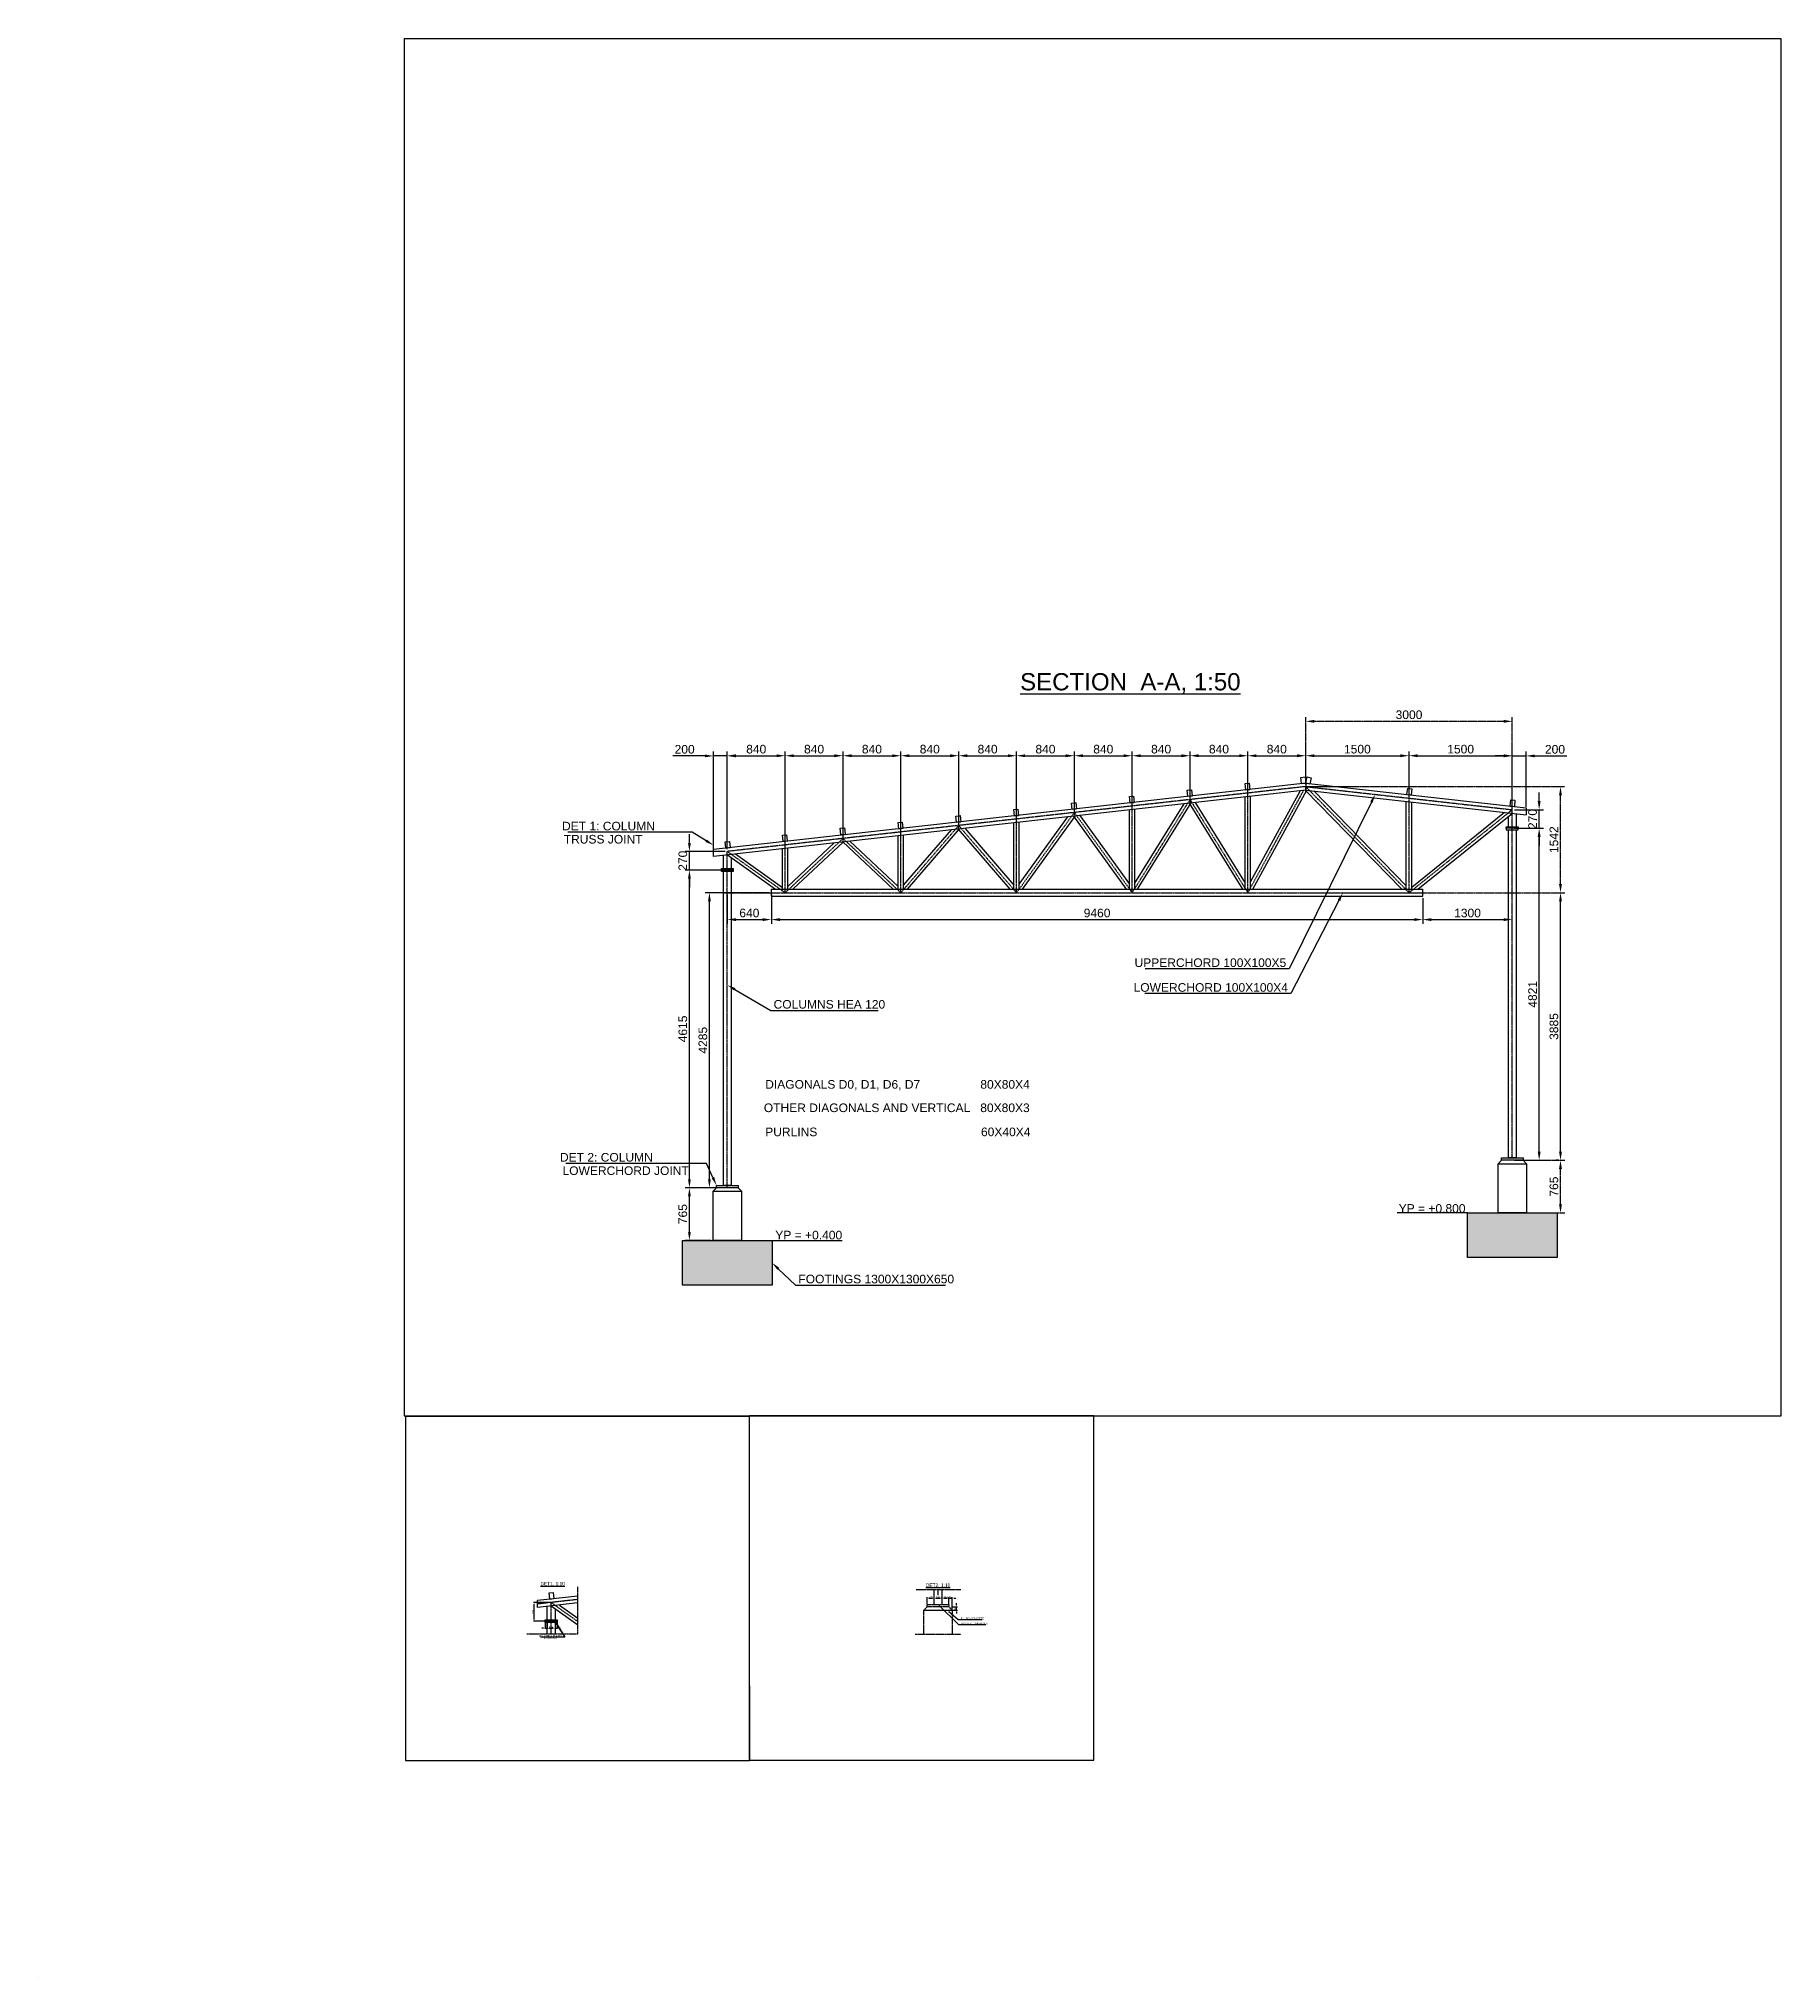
# Model space of a CAD drawing. Header units: millimetres. Extents: x -10000 to 15306, y -10001 to 18153.
import ezdxf
from ezdxf import colors
from ezdxf.entities.mleader import LeaderData, LeaderLine
from ezdxf.math import Vec2, Vec3

# ---------------------------------------------------------------- set-up
doc = ezdxf.new("R2010")
doc.units = ezdxf.units.MM
doc.linetypes.add('ACAD_ISO04W100', pattern=[30, 24, -3, 0, -3])
doc.linetypes.add('ACAD_ISO11W100', pattern=[33, 12, -3, 12, -3, 0, -3])
for name, color, linetype in [('CENTER LINES', 4, 'ACAD_ISO11W100'), ('DET 1', 7, 'ACAD_ISO04W100'), ('DET 2', 7, 'ACAD_ISO04W100'), ('DIMENSIONS', 3, 'Continuous'), ('FOOTINGS', 6, 'Continuous'), ('PEDESTALS', 6, 'Continuous'), ('PURLINS', 7, 'Continuous'), ('RAJA_ALUEET', 7, 'Continuous'), ('STEEL COLUMNS', 1, 'Continuous'), ('STEEL PLATES', 1, 'Continuous'), ('TEXTS', 4, 'Continuous'), ('TITLES', 4, 'Continuous'), ('TRUSS', 7, 'Continuous')]:
    doc.layers.add(name, color=color, linetype=linetype)
doc.styles.get("Standard").update_dxf_attribs({"font": 'arial.ttf'})
doc.dimstyles.new('STRU_DIMENSIONS', dxfattribs={"dimscale": 50, "dimtxt": 2.5, "dimasz": 2.5, "dimexe": 1.25, "dimexo": 0.625, "dimtad": 1, "dimdec": 4, "dimtxsty": 'Standard', "dimcen": 2.5, "dimadec": 4, "dimazin": 0, "dimtfac": 1, "dimtdec": 4, "dimtmove": 0, "dimatfit": 3, "dimfxl": 1, "dimarcsym": 0})

msp = doc.modelspace()

# ---------------------------------------------------------------- texts
at = {"layer": 'DIMENSIONS', "char_height": 25, "attachment_point": 5}
for s, insert in [('100', (2953.25231, -4474.56057)), ('114', (3060.25231, -4474.77374)), ('100', (3167.25231, -4474.56057)), ('50', (3242.25231, -4474.56057))]:
    msp.add_mtext(s, dxfattribs=dict(at, insert=insert))
at = {"layer": 'DIMENSIONS', "insert": (3311.23799, -4645.19087), "char_height": 25, "attachment_point": 5, "rotation": 90}
msp.add_mtext('50', dxfattribs=at)
at = {"layer": 'RAJA_ALUEET', "color": 250, "insert": (-10000, -10000), "char_height": 1, "attachment_point": 1}
msp.add_mtext_dynamic_manual_height_columns('2019', width=3.4223439, gutter_width=12.5, heights=[0], dxfattribs=at)
at = {"layer": 'TEXTS', "char_height": 125, "attachment_point": 1}
for s, width, heights, insert in [('TRUSS JOINT', 1223.963475, [0], (-2375.67132, 6590.02767)), ('DIAGONALS D0, D1, D6, D7                  80X80X4', 5112.4111177, [0], (550, 3029.34857)), ('OTHER DIAGONALS AND VERTICAL   80X80X3       ', 4991.5256702, [86.57879], (529.77108, 2689.34857)), ('PURLINS                                                 60X40X4', 4247.6995377, [0], (550, 2339.34857)), ('LOWERCHORD JOINT', 1903.1081435, [0], (-2393.45725, 1775.8913)), ('YP = +0.800', 1291.3751444, [36.63442], (9750, 1227.64325)), ('YP = +0.400', 1291.3751444, [36.63442], (696.89119, 840.5435))]:
    msp.add_mtext_dynamic_manual_height_columns(s, width=width, gutter_width=12.5, heights=heights, dxfattribs=dict(at, insert=insert))
at = {"layer": 'TITLES', "attachment_point": 1}
for s, width, insert, char_height in [('{\\LSECTION  A-A, 1:50}', 3230.0036859, (4251.82637, 8939.52944), 250), ('{\\LDET1, 1:10}', 428.2149148, (-2712.31973, -4258.94719), 50), ('{\\LDET2, 1:10}', 428.2149148, (2884.56587, -4281.77585), 50)]:
    msp.add_mtext_dynamic_manual_height_columns(s, width=width, gutter_width=12.5, heights=[0], dxfattribs=dict(at, insert=insert, char_height=char_height))

# ---------------------------------------------------------------- blocks, each defined once
blk = doc.blocks.new('pedestal')
at = {"layer": 'PEDESTALS'}
for points in [[(-157, 765), (-207, 715), (207, 715), (157, 765), (-157, 765)], [(-157, 765), (-157, 800), (157, 800), (157, 765), (-157, 765)]]:
    blk.add_lwpolyline(points, dxfattribs=at)
blk.add_lwpolyline([(-207, 0), (-207, 715), (207, 715), (207, 0)], close=True, dxfattribs=at)
blk = doc.blocks.new('*D2')
at = {"layer": 'Defpoints', "color": 0, "transparency": 16777216}
for p in [(11600, 7738), (11400, 6956), (11600, 6968)]:
    blk.add_point(p, dxfattribs=at)
at = {"layer": 'DIMENSIONS', "color": 0, "lineweight": -2, "transparency": 16777216}
for p, q in [((11275, 7738), (11150, 7738)), ((11400, 6987), (11400, 7800)), ((11400, 7738), (11600, 7738)), ((11600, 7000), (11600, 7800)), ((11725, 7738), (12190, 7738))]:
    blk.add_line(p, q, dxfattribs=at)
at = {"layer": 'DIMENSIONS', "color": 0, "transparency": 16777216}
for points in [[(11275, 7758), (11275, 7717), (11400, 7738)], [(11725, 7758), (11725, 7717), (11600, 7738)]]:
    blk.add_solid(points, dxfattribs=at)
at = {"layer": 'DIMENSIONS', "color": 0, "transparency": 16777216, "insert": (12020, 7833), "char_height": 125, "attachment_point": 5}
blk.add_mtext('200', dxfattribs=at)
blk = doc.blocks.new('*D7')
at = {"layer": 'Defpoints', "color": 0, "transparency": 16777216}
for p in [(12100, 5750), (12100, 5750), (12100, 1865)]:
    blk.add_point(p, dxfattribs=at)
at = {"layer": 'DIMENSIONS', "color": 0, "lineweight": -2, "transparency": 16777216}
for p, q in [((12131, 5750), (12163, 5750)), ((12100, 1990), (12100, 5625)), ((12069, 1865), (12038, 1865))]:
    blk.add_line(p, q, dxfattribs=at)
at = {"layer": 'DIMENSIONS', "color": 0, "transparency": 16777216}
for points in [[(12079, 5625), (12121, 5625), (12100, 5750)], [(12079, 1990), (12121, 1990), (12100, 1865)]]:
    blk.add_solid(points, dxfattribs=at)
at = {"layer": 'DIMENSIONS', "color": 0, "transparency": 16777216, "insert": (12005, 3807), "char_height": 125, "attachment_point": 5, "rotation": 90}
blk.add_mtext('3885', dxfattribs=at)
blk = doc.blocks.new('*D8')
at = {"layer": 'Defpoints', "color": 0, "transparency": 16777216}
for p in [(11400, 6686), (11790, 6686), (11400, 1865)]:
    blk.add_point(p, dxfattribs=at)
at = {"layer": 'DIMENSIONS', "color": 0, "lineweight": -2, "transparency": 16777216}
for p, q in [((11431, 6686), (11852, 6686)), ((11790, 1990), (11790, 6561)), ((11431, 1865), (11852, 1865))]:
    blk.add_line(p, q, dxfattribs=at)
at = {"layer": 'DIMENSIONS', "color": 0, "transparency": 16777216}
for points in [[(11769, 6561), (11811, 6561), (11790, 6686)], [(11769, 1990), (11811, 1990), (11790, 1865)]]:
    blk.add_solid(points, dxfattribs=at)
at = {"layer": 'DIMENSIONS', "color": 0, "transparency": 16777216, "insert": (11695, 4275), "char_height": 125, "attachment_point": 5, "rotation": 90}
blk.add_mtext('4821', dxfattribs=at)
blk = doc.blocks.new('*D9')
at = {"layer": 'Defpoints', "color": 0, "transparency": 16777216}
for p in [(11400, 6956), (11790, 6956), (11400, 6686)]:
    blk.add_point(p, dxfattribs=at)
at = {"layer": 'DIMENSIONS', "color": 0, "lineweight": -2, "transparency": 16777216}
for p, q in [((11790, 7081), (11790, 7206)), ((11431, 6956), (11852, 6956)), ((11790, 6686), (11790, 6956)), ((11431, 6686), (11852, 6686)), ((11790, 6561), (11790, 6436))]:
    blk.add_line(p, q, dxfattribs=at)
at = {"layer": 'DIMENSIONS', "color": 0, "transparency": 16777216}
for points in [[(11769, 7081), (11811, 7081), (11790, 6956)], [(11769, 6561), (11811, 6561), (11790, 6686)]]:
    blk.add_solid(points, dxfattribs=at)
at = {"layer": 'DIMENSIONS', "color": 0, "transparency": 16777216, "insert": (11695, 6821), "char_height": 125, "attachment_point": 5, "rotation": 90}
blk.add_mtext('270', dxfattribs=at)
blk = doc.blocks.new('purlin')
at = {"layer": 'PURLINS'}
for points in [[(-30, -3), (-40, 87), (20, 93), (30, 3)], [(-30, -3), (30, 3)]]:
    blk.add_lwpolyline(points, dxfattribs=at)
blk = doc.blocks.new('*D18')
at = {"layer": 'Defpoints', "color": 0, "transparency": 16777216}
for p in [(1680, 7740), (1680, 6538), (840, 6350)]:
    blk.add_point(p, dxfattribs=at)
at = {"layer": 'DIMENSIONS', "color": 0, "lineweight": -2, "transparency": 16777216}
for p, q in [((840, 6381), (840, 7802)), ((965, 7740), (1555, 7740)), ((1680, 6570), (1680, 7802))]:
    blk.add_line(p, q, dxfattribs=at)
at = {"layer": 'DIMENSIONS', "color": 0, "transparency": 16777216}
for points in [[(965, 7761), (965, 7719), (840, 7740)], [(1555, 7761), (1555, 7719), (1680, 7740)]]:
    blk.add_solid(points, dxfattribs=at)
at = {"layer": 'DIMENSIONS', "color": 0, "transparency": 16777216, "insert": (1260, 7835), "char_height": 125, "attachment_point": 5}
blk.add_mtext('840', dxfattribs=at)
blk = doc.blocks.new('*D19')
at = {"layer": 'Defpoints', "color": 0, "transparency": 16777216}
for p in [(2520, 7740), (1680, 6538), (2520, 6633)]:
    blk.add_point(p, dxfattribs=at)
at = {"layer": 'DIMENSIONS', "color": 0, "lineweight": -2, "transparency": 16777216}
for p, q in [((1680, 6570), (1680, 7802)), ((1805, 7740), (2395, 7740)), ((2520, 6664), (2520, 7802))]:
    blk.add_line(p, q, dxfattribs=at)
at = {"layer": 'DIMENSIONS', "color": 0, "transparency": 16777216}
for points in [[(1805, 7761), (1805, 7719), (1680, 7740)], [(2395, 7761), (2395, 7719), (2520, 7740)]]:
    blk.add_solid(points, dxfattribs=at)
at = {"layer": 'DIMENSIONS', "color": 0, "transparency": 16777216, "insert": (2100, 7835), "char_height": 125, "attachment_point": 5}
blk.add_mtext('840', dxfattribs=at)
blk = doc.blocks.new('*D20')
at = {"layer": 'Defpoints', "color": 0, "transparency": 16777216}
for p in [(3360, 7740), (2520, 6633), (3360, 6727)]:
    blk.add_point(p, dxfattribs=at)
at = {"layer": 'DIMENSIONS', "color": 0, "lineweight": -2, "transparency": 16777216}
for p, q in [((2520, 6664), (2520, 7802)), ((2645, 7740), (3235, 7740)), ((3360, 6758), (3360, 7802))]:
    blk.add_line(p, q, dxfattribs=at)
at = {"layer": 'DIMENSIONS', "color": 0, "transparency": 16777216}
for points in [[(2645, 7761), (2645, 7719), (2520, 7740)], [(3235, 7761), (3235, 7719), (3360, 7740)]]:
    blk.add_solid(points, dxfattribs=at)
at = {"layer": 'DIMENSIONS', "color": 0, "transparency": 16777216, "insert": (2940, 7835), "char_height": 125, "attachment_point": 5}
blk.add_mtext('840', dxfattribs=at)
blk = doc.blocks.new('*D21')
at = {"layer": 'Defpoints', "color": 0, "transparency": 16777216}
for p in [(4200, 7740), (4200, 6821), (3360, 6727)]:
    blk.add_point(p, dxfattribs=at)
at = {"layer": 'DIMENSIONS', "color": 0, "lineweight": -2, "transparency": 16777216}
for p, q in [((3360, 6758), (3360, 7802)), ((3485, 7740), (4075, 7740)), ((4200, 6852), (4200, 7802))]:
    blk.add_line(p, q, dxfattribs=at)
at = {"layer": 'DIMENSIONS', "color": 0, "transparency": 16777216}
for points in [[(3485, 7761), (3485, 7719), (3360, 7740)], [(4075, 7761), (4075, 7719), (4200, 7740)]]:
    blk.add_solid(points, dxfattribs=at)
at = {"layer": 'DIMENSIONS', "color": 0, "transparency": 16777216, "insert": (3780, 7835), "char_height": 125, "attachment_point": 5}
blk.add_mtext('840', dxfattribs=at)
blk = doc.blocks.new('*D22')
at = {"layer": 'Defpoints', "color": 0, "transparency": 16777216}
for p in [(5040, 7740), (4200, 6821), (5040, 6915)]:
    blk.add_point(p, dxfattribs=at)
at = {"layer": 'DIMENSIONS', "color": 0, "lineweight": -2, "transparency": 16777216}
for p, q in [((4200, 6852), (4200, 7802)), ((4325, 7740), (4915, 7740)), ((5040, 6946), (5040, 7802))]:
    blk.add_line(p, q, dxfattribs=at)
at = {"layer": 'DIMENSIONS', "color": 0, "transparency": 16777216}
for points in [[(4325, 7761), (4325, 7719), (4200, 7740)], [(4915, 7761), (4915, 7719), (5040, 7740)]]:
    blk.add_solid(points, dxfattribs=at)
at = {"layer": 'DIMENSIONS', "color": 0, "transparency": 16777216, "insert": (4620, 7835), "char_height": 125, "attachment_point": 5}
blk.add_mtext('840', dxfattribs=at)
blk = doc.blocks.new('*D23')
at = {"layer": 'Defpoints', "color": 0, "transparency": 16777216}
for p in [(5880, 7740), (5040, 6915), (5880, 7009)]:
    blk.add_point(p, dxfattribs=at)
at = {"layer": 'DIMENSIONS', "color": 0, "lineweight": -2, "transparency": 16777216}
for p, q in [((5040, 6946), (5040, 7802)), ((5165, 7740), (5755, 7740)), ((5880, 7041), (5880, 7802))]:
    blk.add_line(p, q, dxfattribs=at)
at = {"layer": 'DIMENSIONS', "color": 0, "transparency": 16777216}
for points in [[(5165, 7761), (5165, 7719), (5040, 7740)], [(5755, 7761), (5755, 7719), (5880, 7740)]]:
    blk.add_solid(points, dxfattribs=at)
at = {"layer": 'DIMENSIONS', "color": 0, "transparency": 16777216, "insert": (5460, 7835), "char_height": 125, "attachment_point": 5}
blk.add_mtext('840', dxfattribs=at)
blk = doc.blocks.new('*D24')
at = {"layer": 'Defpoints', "color": 0, "transparency": 16777216}
for p in [(6720, 7740), (6720, 7104), (5880, 7009)]:
    blk.add_point(p, dxfattribs=at)
at = {"layer": 'DIMENSIONS', "color": 0, "lineweight": -2, "transparency": 16777216}
for p, q in [((5880, 7041), (5880, 7802)), ((6005, 7740), (6595, 7740)), ((6720, 7135), (6720, 7802))]:
    blk.add_line(p, q, dxfattribs=at)
at = {"layer": 'DIMENSIONS', "color": 0, "transparency": 16777216}
for points in [[(6005, 7761), (6005, 7719), (5880, 7740)], [(6595, 7761), (6595, 7719), (6720, 7740)]]:
    blk.add_solid(points, dxfattribs=at)
at = {"layer": 'DIMENSIONS', "color": 0, "transparency": 16777216, "insert": (6300, 7835), "char_height": 125, "attachment_point": 5}
blk.add_mtext('840', dxfattribs=at)
blk = doc.blocks.new('*D25')
at = {"layer": 'Defpoints', "color": 0, "transparency": 16777216}
for p in [(7560, 7740), (6720, 7104), (7560, 7198)]:
    blk.add_point(p, dxfattribs=at)
at = {"layer": 'DIMENSIONS', "color": 0, "lineweight": -2, "transparency": 16777216}
for p, q in [((6720, 7135), (6720, 7802)), ((6845, 7740), (7435, 7740)), ((7560, 7229), (7560, 7802))]:
    blk.add_line(p, q, dxfattribs=at)
at = {"layer": 'DIMENSIONS', "color": 0, "transparency": 16777216}
for points in [[(6845, 7761), (6845, 7719), (6720, 7740)], [(7435, 7761), (7435, 7719), (7560, 7740)]]:
    blk.add_solid(points, dxfattribs=at)
at = {"layer": 'DIMENSIONS', "color": 0, "transparency": 16777216, "insert": (7140, 7835), "char_height": 125, "attachment_point": 5}
blk.add_mtext('840', dxfattribs=at)
blk = doc.blocks.new('*D26')
at = {"layer": 'Defpoints', "color": 0, "transparency": 16777216}
for p in [(8400, 7740), (7560, 7198), (8400, 7292)]:
    blk.add_point(p, dxfattribs=at)
at = {"layer": 'DIMENSIONS', "color": 0, "lineweight": -2, "transparency": 16777216}
for p, q in [((7560, 7229), (7560, 7802)), ((7685, 7740), (8275, 7740)), ((8400, 7323), (8400, 7802))]:
    blk.add_line(p, q, dxfattribs=at)
at = {"layer": 'DIMENSIONS', "color": 0, "transparency": 16777216}
for points in [[(7685, 7761), (7685, 7719), (7560, 7740)], [(8275, 7761), (8275, 7719), (8400, 7740)]]:
    blk.add_solid(points, dxfattribs=at)
at = {"layer": 'DIMENSIONS', "color": 0, "transparency": 16777216, "insert": (7980, 7835), "char_height": 125, "attachment_point": 5}
blk.add_mtext('840', dxfattribs=at)
blk = doc.blocks.new('*D27')
at = {"layer": 'Defpoints', "color": 0, "transparency": 16777216}
for p in [(9900, 7740), (8400, 7292), (9900, 7124)]:
    blk.add_point(p, dxfattribs=at)
at = {"layer": 'DIMENSIONS', "color": 0, "lineweight": -2, "transparency": 16777216}
for p, q in [((8400, 7323), (8400, 7802)), ((8525, 7740), (9775, 7740)), ((9900, 7155), (9900, 7802))]:
    blk.add_line(p, q, dxfattribs=at)
at = {"layer": 'DIMENSIONS', "color": 0, "transparency": 16777216}
for points in [[(8525, 7761), (8525, 7719), (8400, 7740)], [(9775, 7761), (9775, 7719), (9900, 7740)]]:
    blk.add_solid(points, dxfattribs=at)
at = {"layer": 'DIMENSIONS', "color": 0, "transparency": 16777216, "insert": (9150, 7835), "char_height": 125, "attachment_point": 5}
blk.add_mtext('1500', dxfattribs=at)
blk = doc.blocks.new('*D28')
at = {"layer": 'Defpoints', "color": 0, "transparency": 16777216}
for p in [(11400, 7740), (9900, 7124), (11400, 6956)]:
    blk.add_point(p, dxfattribs=at)
at = {"layer": 'DIMENSIONS', "color": 0, "lineweight": -2, "transparency": 16777216}
for p, q in [((9900, 7155), (9900, 7802)), ((10025, 7740), (11275, 7740)), ((11400, 6987), (11400, 7802))]:
    blk.add_line(p, q, dxfattribs=at)
at = {"layer": 'DIMENSIONS', "color": 0, "transparency": 16777216}
for points in [[(10025, 7761), (10025, 7719), (9900, 7740)], [(11275, 7761), (11275, 7719), (11400, 7740)]]:
    blk.add_solid(points, dxfattribs=at)
at = {"layer": 'DIMENSIONS', "color": 0, "transparency": 16777216, "insert": (10650, 7835), "char_height": 125, "attachment_point": 5}
blk.add_mtext('1500', dxfattribs=at)
blk = doc.blocks.new('*D30')
at = {"layer": 'Defpoints', "color": 0, "transparency": 16777216}
for p in [(640, 5750), (10100, 5700), (10100, 5360)]:
    blk.add_point(p, dxfattribs=at)
at = {"layer": 'DIMENSIONS', "color": 0, "lineweight": -2, "transparency": 16777216}
for p, q in [((640, 5719), (640, 5298)), ((10100, 5669), (10100, 5298)), ((765, 5360), (9975, 5360))]:
    blk.add_line(p, q, dxfattribs=at)
at = {"layer": 'DIMENSIONS', "color": 0, "transparency": 16777216}
for points in [[(765, 5381), (765, 5339), (640, 5360)], [(9975, 5381), (9975, 5339), (10100, 5360)]]:
    blk.add_solid(points, dxfattribs=at)
at = {"layer": 'DIMENSIONS', "color": 0, "transparency": 16777216, "insert": (5370, 5455), "char_height": 125, "attachment_point": 5}
blk.add_mtext('9460', dxfattribs=at)
blk = doc.blocks.new('*D31')
at = {"layer": 'Defpoints', "color": 0, "transparency": 16777216}
for p in [(10100, 5700), (11400, 5360), (11400, 5030)]:
    blk.add_point(p, dxfattribs=at)
at = {"layer": 'DIMENSIONS', "color": 0, "lineweight": -2, "transparency": 16777216}
for p, q in [((10100, 5669), (10100, 5298)), ((10225, 5360), (11275, 5360)), ((11400, 5061), (11400, 5422))]:
    blk.add_line(p, q, dxfattribs=at)
at = {"layer": 'DIMENSIONS', "color": 0, "transparency": 16777216}
for points in [[(10225, 5381), (10225, 5339), (10100, 5360)], [(11275, 5381), (11275, 5339), (11400, 5360)]]:
    blk.add_solid(points, dxfattribs=at)
at = {"layer": 'DIMENSIONS', "color": 0, "transparency": 16777216, "insert": (10750, 5455), "char_height": 125, "attachment_point": 5}
blk.add_mtext('1300', dxfattribs=at)
blk = doc.blocks.new('*D34')
at = {"layer": 'Defpoints', "color": 0, "transparency": 16777216}
for p in [(-200, 7737), (-200, 6350), (0, 6350)]:
    blk.add_point(p, dxfattribs=at)
at = {"layer": 'DIMENSIONS', "color": 0, "lineweight": -2, "transparency": 16777216}
for p, q in [((-325, 7737), (-790, 7737)), ((-200, 6381), (-200, 7800)), ((0, 7737), (-200, 7737)), ((0, 6381), (0, 7800)), ((125, 7737), (250, 7737))]:
    blk.add_line(p, q, dxfattribs=at)
at = {"layer": 'DIMENSIONS', "color": 0, "transparency": 16777216}
for points in [[(-325, 7758), (-325, 7717), (-200, 7737)], [(125, 7758), (125, 7717), (0, 7737)]]:
    blk.add_solid(points, dxfattribs=at)
at = {"layer": 'DIMENSIONS', "color": 0, "transparency": 16777216, "insert": (-620, 7833), "char_height": 125, "attachment_point": 5}
blk.add_mtext('200', dxfattribs=at)
blk = doc.blocks.new('*D35')
at = {"layer": 'Defpoints', "color": 0, "transparency": 16777216}
for p in [(-551, 1465), (-207, 1465), (-207, 700)]:
    blk.add_point(p, dxfattribs=at)
at = {"layer": 'DIMENSIONS', "color": 0, "lineweight": -2, "transparency": 16777216}
for p, q in [((-238, 1465), (-613, 1465)), ((-551, 825), (-551, 1340)), ((-238, 700), (-613, 700))]:
    blk.add_line(p, q, dxfattribs=at)
at = {"layer": 'DIMENSIONS', "color": 0, "transparency": 16777216}
for points in [[(-571, 1340), (-530, 1340), (-551, 1465)], [(-571, 825), (-530, 825), (-551, 700)]]:
    blk.add_solid(points, dxfattribs=at)
at = {"layer": 'DIMENSIONS', "color": 0, "transparency": 16777216, "insert": (-646, 1082), "char_height": 125, "attachment_point": 5, "rotation": 90}
blk.add_mtext('765', dxfattribs=at)
blk = doc.blocks.new('*D36')
at = {"layer": 'Defpoints', "color": 0, "transparency": 16777216}
for p in [(-551, 6080), (0, 6080), (0, 1465)]:
    blk.add_point(p, dxfattribs=at)
at = {"layer": 'DIMENSIONS', "color": 0, "lineweight": -2, "transparency": 16777216}
for p, q in [((-31, 6080), (-613, 6080)), ((-551, 1590), (-551, 5955)), ((-31, 1465), (-613, 1465))]:
    blk.add_line(p, q, dxfattribs=at)
at = {"layer": 'DIMENSIONS', "color": 0, "transparency": 16777216}
for points in [[(-571, 5955), (-530, 5955), (-551, 6080)], [(-571, 1590), (-530, 1590), (-551, 1465)]]:
    blk.add_solid(points, dxfattribs=at)
at = {"layer": 'DIMENSIONS', "color": 0, "transparency": 16777216, "insert": (-646, 3772), "char_height": 125, "attachment_point": 5, "rotation": 90}
blk.add_mtext('4615', dxfattribs=at)
blk = doc.blocks.new('*D37')
at = {"layer": 'Defpoints', "color": 0, "transparency": 16777216}
for p in [(-551, 6350), (0, 6350), (0, 6080)]:
    blk.add_point(p, dxfattribs=at)
at = {"layer": 'DIMENSIONS', "color": 0, "lineweight": -2, "transparency": 16777216}
for p, q in [((-551, 6475), (-551, 6600)), ((-31, 6350), (-613, 6350)), ((-551, 6080), (-551, 6350)), ((-31, 6080), (-613, 6080)), ((-551, 5955), (-551, 5830))]:
    blk.add_line(p, q, dxfattribs=at)
at = {"layer": 'DIMENSIONS', "color": 0, "transparency": 16777216}
for points in [[(-571, 6475), (-530, 6475), (-551, 6350)], [(-571, 5955), (-530, 5955), (-551, 6080)]]:
    blk.add_solid(points, dxfattribs=at)
at = {"layer": 'DIMENSIONS', "color": 0, "transparency": 16777216, "insert": (-646, 6215), "char_height": 125, "attachment_point": 5, "rotation": 90}
blk.add_mtext('270', dxfattribs=at)
blk = doc.blocks.new('*D38')
at = {"layer": 'Defpoints', "color": 0, "transparency": 16777216}
for p in [(-260, 5750), (640, 5750), (0, 1465)]:
    blk.add_point(p, dxfattribs=at)
at = {"layer": 'DIMENSIONS', "color": 0, "lineweight": -2, "transparency": 16777216}
for p, q in [((609, 5750), (-323, 5750)), ((-260, 1590), (-260, 5625)), ((-31, 1465), (-323, 1465))]:
    blk.add_line(p, q, dxfattribs=at)
at = {"layer": 'DIMENSIONS', "color": 0, "transparency": 16777216}
for points in [[(-281, 5625), (-239, 5625), (-260, 5750)], [(-281, 1590), (-239, 1590), (-260, 1465)]]:
    blk.add_solid(points, dxfattribs=at)
at = {"layer": 'DIMENSIONS', "color": 0, "transparency": 16777216, "insert": (-355, 3608), "char_height": 125, "attachment_point": 5, "rotation": 90}
blk.add_mtext('4285', dxfattribs=at)
blk = doc.blocks.new('*D39')
at = {"layer": 'Defpoints', "color": 0, "transparency": 16777216}
for p in [(840, 7740), (0, 6350), (840, 6350)]:
    blk.add_point(p, dxfattribs=at)
at = {"layer": 'DIMENSIONS', "color": 0, "lineweight": -2, "transparency": 16777216}
for p, q in [((0, 6381), (0, 7802)), ((125, 7740), (715, 7740)), ((840, 6381), (840, 7802))]:
    blk.add_line(p, q, dxfattribs=at)
at = {"layer": 'DIMENSIONS', "color": 0, "transparency": 16777216}
for points in [[(125, 7761), (125, 7719), (0, 7740)], [(715, 7761), (715, 7719), (840, 7740)]]:
    blk.add_solid(points, dxfattribs=at)
at = {"layer": 'DIMENSIONS', "color": 0, "transparency": 16777216, "insert": (420, 7835), "char_height": 125, "attachment_point": 5}
blk.add_mtext('840', dxfattribs=at)
blk = doc.blocks.new('*D40')
at = {"layer": 'Defpoints', "color": 0, "transparency": 16777216}
for p in [(0, 5750), (640, 5750), (640, 5360)]:
    blk.add_point(p, dxfattribs=at)
at = {"layer": 'DIMENSIONS', "color": 0, "lineweight": -2, "transparency": 16777216}
for p, q in [((0, 5719), (0, 5298)), ((640, 5719), (640, 5298)), ((125, 5360), (515, 5360))]:
    blk.add_line(p, q, dxfattribs=at)
at = {"layer": 'DIMENSIONS', "color": 0, "transparency": 16777216}
for points in [[(125, 5381), (125, 5339), (0, 5360)], [(515, 5381), (515, 5339), (640, 5360)]]:
    blk.add_solid(points, dxfattribs=at)
at = {"layer": 'DIMENSIONS', "color": 0, "transparency": 16777216, "insert": (320, 5455), "char_height": 125, "attachment_point": 5}
blk.add_mtext('640', dxfattribs=at)
blk = doc.blocks.new('*D41')
at = {"layer": 'Defpoints', "color": 0, "transparency": 16777216}
for p in [(-2805, -4558), (-2559, -4558), (-2559, -4828)]:
    blk.add_point(p, dxfattribs=at)
at = {"layer": 'DIMENSIONS', "color": 0, "lineweight": -2, "transparency": 16777216}
for p, q in [((-2565, -4558), (-2817, -4558)), ((-2805, -4803), (-2805, -4583)), ((-2565, -4828), (-2817, -4828))]:
    blk.add_line(p, q, dxfattribs=at)
at = {"layer": 'DIMENSIONS', "color": 0, "transparency": 16777216}
for points in [[(-2809, -4583), (-2801, -4583), (-2805, -4558)], [(-2809, -4803), (-2801, -4803), (-2805, -4828)]]:
    blk.add_solid(points, dxfattribs=at)
at = {"layer": 'DIMENSIONS', "color": 0, "transparency": 16777216, "insert": (-2824, -4693), "char_height": 25, "attachment_point": 5, "rotation": 90}
blk.add_mtext('270', dxfattribs=at)
blk = doc.blocks.new('*D42')
at = {"layer": 'Defpoints', "color": 0, "linetype": 'ACAD_ISO04W100', "transparency": 16777216}
for p in [(-2646, -4848), (-2616, -4848), (-2616, -4930)]:
    blk.add_point(p, dxfattribs=at)
at = {"layer": 'DIMENSIONS', "color": 0, "linetype": 'ACAD_ISO04W100', "lineweight": -2, "transparency": 16777216}
for p, q in [((-2671, -4930), (-2696, -4930)), ((-2646, -4854), (-2646, -4943)), ((-2646, -4930), (-2616, -4930)), ((-2616, -4854), (-2616, -4943)), ((-2591, -4930), (-2566, -4930))]:
    blk.add_line(p, q, dxfattribs=at)
at = {"layer": 'DIMENSIONS', "color": 0, "linetype": 'ACAD_ISO04W100', "transparency": 16777216}
for points in [[(-2671, -4926), (-2671, -4934), (-2646, -4930)], [(-2591, -4926), (-2591, -4934), (-2616, -4930)]]:
    blk.add_solid(points, dxfattribs=at)
at = {"layer": 'DIMENSIONS', "color": 0, "linetype": 'ACAD_ISO04W100', "transparency": 16777216, "insert": (-2631, -4911), "char_height": 25, "attachment_point": 5}
blk.add_mtext('30', dxfattribs=at)
blk = doc.blocks.new('*D43')
at = {"layer": 'Defpoints', "color": 0, "linetype": 'ACAD_ISO04W100', "transparency": 16777216}
for p in [(-2502, -4848), (-2472, -4848), (-2472, -4930)]:
    blk.add_point(p, dxfattribs=at)
at = {"layer": 'DIMENSIONS', "color": 0, "linetype": 'ACAD_ISO04W100', "lineweight": -2, "transparency": 16777216}
for p, q in [((-2527, -4930), (-2552, -4930)), ((-2502, -4854), (-2502, -4943)), ((-2502, -4930), (-2472, -4930)), ((-2472, -4854), (-2472, -4943)), ((-2447, -4930), (-2422, -4930))]:
    blk.add_line(p, q, dxfattribs=at)
at = {"layer": 'DIMENSIONS', "color": 0, "linetype": 'ACAD_ISO04W100', "transparency": 16777216}
for points in [[(-2527, -4926), (-2527, -4934), (-2502, -4930)], [(-2447, -4926), (-2447, -4934), (-2472, -4930)]]:
    blk.add_solid(points, dxfattribs=at)
at = {"layer": 'DIMENSIONS', "color": 0, "linetype": 'ACAD_ISO04W100', "transparency": 16777216, "insert": (-2487, -4913), "char_height": 25, "attachment_point": 5}
blk.add_mtext('30', dxfattribs=at)
blk = doc.blocks.new('*D44')
at = {"layer": 'Defpoints', "color": 0, "linetype": 'ACAD_ISO04W100', "transparency": 16777216}
for p in [(8400, 7292), (12100, 7292), (8400, 5750)]:
    blk.add_point(p, dxfattribs=at)
at = {"layer": 'DIMENSIONS', "color": 0, "linetype": 'ACAD_ISO04W100', "lineweight": -2, "transparency": 16777216}
for p, q in [((8431, 7292), (12162, 7292)), ((12100, 5875), (12100, 7167)), ((8431, 5750), (12162, 5750))]:
    blk.add_line(p, q, dxfattribs=at)
at = {"layer": 'DIMENSIONS', "color": 0, "linetype": 'ACAD_ISO04W100', "transparency": 16777216}
for points in [[(12079, 7167), (12121, 7167), (12100, 7292)], [(12079, 5875), (12121, 5875), (12100, 5750)]]:
    blk.add_solid(points, dxfattribs=at)
at = {"layer": 'DIMENSIONS', "color": 0, "linetype": 'ACAD_ISO04W100', "transparency": 16777216, "insert": (12005, 6521), "char_height": 125, "attachment_point": 5, "rotation": 90}
blk.add_mtext('1542', dxfattribs=at)
blk = doc.blocks.new('*D45')
at = {"layer": 'Defpoints', "color": 0, "linetype": 'ACAD_ISO04W100', "transparency": 16777216}
for p in [(11400, 1865), (12100, 1865), (11400, 1100)]:
    blk.add_point(p, dxfattribs=at)
at = {"layer": 'DIMENSIONS', "color": 0, "linetype": 'ACAD_ISO04W100', "lineweight": -2, "transparency": 16777216}
for p, q in [((11431, 1865), (12163, 1865)), ((12100, 1225), (12100, 1740)), ((11431, 1100), (12163, 1100))]:
    blk.add_line(p, q, dxfattribs=at)
at = {"layer": 'DIMENSIONS', "color": 0, "linetype": 'ACAD_ISO04W100', "transparency": 16777216}
for points in [[(12079, 1740), (12121, 1740), (12100, 1865)], [(12079, 1225), (12121, 1225), (12100, 1100)]]:
    blk.add_solid(points, dxfattribs=at)
at = {"layer": 'DIMENSIONS', "color": 0, "linetype": 'ACAD_ISO04W100', "transparency": 16777216, "insert": (12005, 1482), "char_height": 125, "attachment_point": 5, "rotation": 90}
blk.add_mtext('765', dxfattribs=at)
blk = doc.blocks.new('*D46')
at = {"layer": 'Defpoints', "color": 0, "linetype": 'ACAD_ISO04W100', "transparency": 16777216}
for p in [(11400, 8240), (8400, 7292), (11400, 7292)]:
    blk.add_point(p, dxfattribs=at)
at = {"layer": 'DIMENSIONS', "color": 0, "linetype": 'ACAD_ISO04W100', "lineweight": -2, "transparency": 16777216}
for p, q in [((8400, 7323), (8400, 8302)), ((8525, 8240), (11275, 8240)), ((11400, 7323), (11400, 8302))]:
    blk.add_line(p, q, dxfattribs=at)
at = {"layer": 'DIMENSIONS', "color": 0, "linetype": 'ACAD_ISO04W100', "transparency": 16777216}
for points in [[(8525, 8261), (8525, 8219), (8400, 8240)], [(11275, 8261), (11275, 8219), (11400, 8240)]]:
    blk.add_solid(points, dxfattribs=at)
at = {"layer": 'DIMENSIONS', "color": 0, "linetype": 'ACAD_ISO04W100', "transparency": 16777216, "insert": (9900, 8335), "char_height": 125, "attachment_point": 5}
blk.add_mtext('3000', dxfattribs=at)
blk = doc.blocks.new('*D47')
at = {"layer": 'Defpoints', "color": 0, "linetype": 'ACAD_ISO04W100', "transparency": 16777216}
for p in [(-2616, -4848), (-2502, -4848), (-2502, -4930)]:
    blk.add_point(p, dxfattribs=at)
at = {"layer": 'DIMENSIONS', "color": 0, "linetype": 'ACAD_ISO04W100', "lineweight": -2, "transparency": 16777216}
for p, q in [((-2616, -4854), (-2616, -4943)), ((-2591, -4930), (-2527, -4930)), ((-2502, -4854), (-2502, -4943))]:
    blk.add_line(p, q, dxfattribs=at)
at = {"layer": 'DIMENSIONS', "color": 0, "linetype": 'ACAD_ISO04W100', "transparency": 16777216}
for points in [[(-2591, -4926), (-2591, -4934), (-2616, -4930)], [(-2527, -4926), (-2527, -4934), (-2502, -4930)]]:
    blk.add_solid(points, dxfattribs=at)
at = {"layer": 'DIMENSIONS', "color": 0, "linetype": 'ACAD_ISO04W100', "transparency": 16777216, "insert": (-2559, -4911), "char_height": 25, "attachment_point": 5}
blk.add_mtext('114', dxfattribs=at)

# ---------------------------------------------------------------- dimensions: what is measured, and where the dimension line sits
at = {"layer": 'DIMENSIONS', "linetype": 'ACAD_ISO04W100'}
dim = msp.add_linear_dim(base=(11400, 8240), p1=(8400, 7292.2267), p2=(11400, 7292), dimstyle='STRU_DIMENSIONS', dxfattribs=at)
dim.commit()
dim.dimension.update_dxf_attribs({"geometry": '*D46', "text_midpoint": (9900, 8335.11426)})
at = {"layer": 'DIMENSIONS'}
for base, p1, p2, picture, middle in [((-200, 7737.5), (0, 6350), (-200, 6350), '*D34', (-620.191, 7737.5)), ((11600, 7737.5), (11400, 6956), (11600, 6968.39122), '*D2', (12020.191, 7737.5)), ((640, 5360), (0, 5750), (640, 5750), '*D40', (320, 5360))]:
    dim = msp.add_linear_dim(base=base, p1=p1, p2=p2, dimstyle='STRU_DIMENSIONS', dxfattribs=at)
    dim.commit()
    dim.dimension.update_dxf_attribs({"geometry": picture, "text_midpoint": middle, "dimtype": 160})
dim = msp.add_linear_dim(base=(840, 7740), p1=(0, 6350), p2=(840, 6350), dimstyle='STRU_DIMENSIONS', dxfattribs=at)
dim.commit()
dim.dimension.update_dxf_attribs({"geometry": '*D39', "text_midpoint": (420, 7835.07162)})
for base, p1, p2, picture, middle in [((1680, 7740), (840, 6350), (1680, 6538.4), '*D18', (1260, 7835.07162)), ((2520, 7740), (1680, 6538.4), (2520, 6632.6), '*D19', (2100, 7835.07162)), ((3360, 7740), (2520, 6632.6), (3360, 6726.8), '*D20', (2940, 7835.07162)), ((4200, 7740), (3360, 6726.8), (4200, 6821), '*D21', (3780, 7835.07162)), ((5040, 7740), (4200, 6821), (5040, 6915.2), '*D22', (4620, 7835.07162)), ((5880, 7740), (5040, 6915.2), (5880, 7009.4), '*D23', (5460, 7835.07162)), ((6720, 7740), (5880, 7009.4), (6720, 7103.6), '*D24', (6300, 7835.07162)), ((7560, 7740), (6720, 7103.6), (7560, 7197.8), '*D25', (7140, 7835.07162)), ((8400, 7740), (7560, 7197.8), (8400, 7292.2267), '*D26', (7980, 7835.07162)), ((9900, 7740), (8400, 7292.2267), (9900, 7124), '*D27', (9150, 7835.07162)), ((11400, 7740), (9900, 7124), (11400, 6956), '*D28', (10650, 7835.07162)), ((10100, 5360), (640, 5750), (10100, 5700), '*D30', (5370, 5455.07162)), ((11400, 5360), (10100, 5700), (11400, 5030), '*D31', (10750, 5455.11426))]:
    dim = msp.add_linear_dim(base=base, p1=p1, p2=p2, dimstyle='STRU_DIMENSIONS', override={"dimtmove": 1}, dxfattribs=at)
    dim.commit()
    dim.dimension.update_dxf_attribs({"geometry": picture, "text_midpoint": middle})
at = {"layer": 'DIMENSIONS', "linetype": 'ACAD_ISO04W100'}
for base, p1, p2, picture, middle in [((12100, 7292), (8400, 5750), (8400, 7292), '*D44', (12004.92838, 6521)), ((12100, 1865), (11400, 1100), (11400, 1865), '*D45', (12004.92838, 1482.5))]:
    dim = msp.add_linear_dim(base=base, p1=p1, p2=p2, angle=90, dimstyle='STRU_DIMENSIONS', dxfattribs=at)
    dim.commit()
    dim.dimension.update_dxf_attribs({"geometry": picture, "text_midpoint": middle})
at = {"layer": 'DIMENSIONS'}
for base, p1, p2, picture, middle in [((11790, 6956), (11400, 6686), (11400, 6956), '*D9', (11790, 6821)), ((-550.5, 6350), (0, 6080), (0, 6350), '*D37', (-550.5, 6215))]:
    dim = msp.add_linear_dim(base=base, p1=p1, p2=p2, angle=90, dimstyle='STRU_DIMENSIONS', override={"dimtmove": 1}, dxfattribs=at)
    dim.commit()
    dim.dimension.update_dxf_attribs({"geometry": picture, "text_midpoint": middle, "dimtype": 160})
dim = msp.add_linear_dim(base=(11790, 6686), p1=(11400, 1865), p2=(11400, 6686), angle=90, dimstyle='STRU_DIMENSIONS', dxfattribs=at)
dim.commit()
dim.dimension.update_dxf_attribs({"geometry": '*D8', "text_midpoint": (11790, 4275.5), "dimtype": 160})
for base, p1, p2, override, picture, middle in [((-550.5, 6080), (0, 1465), (0, 6080), {"dimtmove": 1}, '*D36', (-645.57162, 3772.5)), ((12100, 5750), (12100, 1865), (12100, 5750), {"dimtmove": 1}, '*D7', (12004.88574, 3807.5)), ((-2804.70604, -4558.14404), (-2558.51858, -4828.14404), (-2558.51858, -4558.14404), {"dimscale": 10, "dimtmove": 1}, '*D41', (-2823.72037, -4693.14404))]:
    dim = msp.add_linear_dim(base=base, p1=p1, p2=p2, angle=90, dimstyle='STRU_DIMENSIONS', override=override, dxfattribs=at)
    dim.commit()
    dim.dimension.update_dxf_attribs({"geometry": picture, "text_midpoint": middle})
for base, p1, p2, picture, middle in [((-260, 5750), (0, 1465), (640, 5750), '*D38', (-355.07162, 3607.5)), ((-550.5, 1465), (-207, 700), (-207, 1465), '*D35', (-645.57162, 1082.5))]:
    dim = msp.add_linear_dim(base=base, p1=p1, p2=p2, angle=90, dimstyle='STRU_DIMENSIONS', dxfattribs=at)
    dim.commit()
    dim.dimension.update_dxf_attribs({"geometry": picture, "text_midpoint": middle})
at = {"layer": 'DIMENSIONS', "linetype": 'ACAD_ISO04W100'}
for base, p1, p2, override, picture, middle in [((-2615.51858, -4930.08869), (-2645.51858, -4848.14404), (-2615.51858, -4848.14404), {"dimscale": 10}, '*D42', (-2630.51858, -4930.08869)), ((-2471.51858, -4930.08869), (-2501.51858, -4848.14404), (-2471.51858, -4848.14404), {"dimscale": 10, "dimtmove": 1}, '*D43', (-2486.51858, -4932.2024))]:
    dim = msp.add_linear_dim(base=base, p1=p1, p2=p2, dimstyle='STRU_DIMENSIONS', override=override, dxfattribs=at)
    dim.commit()
    dim.dimension.update_dxf_attribs({"geometry": picture, "text_midpoint": middle, "dimtype": 160})
dim = msp.add_linear_dim(base=(-2501.51858, -4930.08869), p1=(-2615.51858, -4848.14404), p2=(-2501.51858, -4848.14404), dimstyle='STRU_DIMENSIONS', override={"dimscale": 10}, dxfattribs=at)
dim.commit()
dim.dimension.update_dxf_attribs({"geometry": '*D47', "text_midpoint": (-2558.51858, -4911.28753)})

# ---------------------------------------------------------------- hatches: boundary and pattern name
at = {"layer": 'FOOTINGS'}
h = msp.add_hatch(color=99, dxfattribs=at)
h.dxf.hatch_style = 1
h.paths.add_polyline_path([(-650, 700), (650, 700), (650, 50), (-650, 50)])
h.paths.add_polyline_path([(10750, 1100), (12050, 1100), (12050, 450), (10750, 450)])

# ---------------------------------------------------------------- linework, layer by layer
at = {"layer": 'CENTER LINES', "linetype": 'ACAD_ISO11W100'}
for p, q in [((7560, 5750), (7560, 7339.22453)), ((8400, 7292), (0, 6350)), ((840, 5750), (840, 7292)), ((1680, 6483.5414), (1680, 7292)), ((2520, 5750), (2520, 7292)), ((3360, 6665.45199), (3360, 7292)), ((4200, 5750), (4200, 7292)), ((5040, 6846.79924), (5040, 7292)), ((5880, 5750), (5880, 7292)), ((5880, 5750), (6720, 7103.6)), ((6720, 7027.74011), (6720, 7292)), ((6720, 7103.6), (7560, 5750)), ((7560, 5750), (8370.68169, 7238.39874)), ((7560, 5750), (7560, 7152.8)), ((8399.86849, 7291.98525), (8400, 7292.2267)), ((8399.86849, 7291.98525), (8400.19881, 7292.02229)), ((8400.24745, 7291.97229), (8399.88362, 7292.01303)), ((8400, 7292.2267), (8400.24745, 7291.97229)), ((8400, 7292), (9160, 7292)), ((8400, 7292), (11400, 6956)), ((8400, 7208.6005), (8400, 7292)), ((8400.24745, 7291.97229), (9900, 5750)), ((9900, 5750), (9900, 7292)), ((9900, 5750), (9900, 7099)), ((11400, 1900), (11400, 7292)), ((4200, 5750), (4200, 6960)), ((4200, 5750), (5040, 6915.2)), ((5040, 6915.2), (5880, 5750)), ((5880, 5750), (5880, 6974.4)), ((9900, 5750), (11400, 6956)), ((11400, 1900), (11400, 6956)), ((840, 5750), (1680, 6538.4)), ((1680, 6538.4), (2520, 5750)), ((2520, 5750), (3360, 6726.8)), ((2520, 5750), (2520, 6680)), ((3360, 6726.8), (4200, 5750)), ((-200, 6278.48078), (-200, 6379.04302)), ((0, 1465), (0, 6350)), ((0, 6350), (840, 5750)), ((-57, 5750), (10100, 5750)), ((11343, 5750), (11457, 5750)), ((3060.25231, -4453.88925), (3060.25231, -4370.19087)), ((-2172.36147, -4514.83928), (-2758.51858, -4580.57261)), ((-2558.51858, -4558.14404), (-2172.36147, -4833.97055)), ((-2558.51858, -5012.03334), (-2558.51858, -4558.14404))]:
    msp.add_line(p, q, dxfattribs=at)
at = {"layer": 'DET 1', "linetype": 'ACAD_ISO04W100'}
msp.add_lwpolyline([(-2910, -5012.03334), (-2172.36147, -5012.03334), (-2172.36147, -4330)], dxfattribs=at)
at = {"layer": 'DET 2'}
for p, q in [((2740.25231, -4370.19087), (3390.25231, -4370.19087)), ((2730.25231, -5020.19087), (3390.25231, -5020.19087))]:
    msp.add_line(p, q, dxfattribs=at)
at = {"layer": 'DET 2', "color": 6}
for p, q in [((2903.25231, -4620.19087), (2853.25231, -4670.19087)), ((2853.25231, -5020.19087), (2853.25231, -4670.19087)), ((2853.25231, -4670.19087), (3267.25231, -4670.19087)), ((2903.25231, -4620.19087), (2903.25231, -4585.19087)), ((2903.25231, -4585.19087), (3217.25231, -4585.19087)), ((3217.25231, -4620.19087), (2903.25231, -4620.19087)), ((3217.25231, -4585.19087), (3217.25231, -4620.19087)), ((3267.25231, -4670.19087), (3217.25231, -4620.19087)), ((3267.25231, -4670.19087), (3267.25231, -5020.19087))]:
    msp.add_line(p, q, dxfattribs=at)
at = {"layer": 'DIMENSIONS'}
for p, q in [((2903.25231, -4578.94087), (2903.25231, -4481.0749)), ((2928.25231, -4493.5749), (2978.25231, -4493.5749)), ((3003.25231, -4578.94087), (3003.25231, -4481.0749)), ((3028.25231, -4493.5749), (3092.25231, -4493.5749)), ((3117.25231, -4487.3249), (3117.25231, -4481.0749)), ((3142.25231, -4493.5749), (3192.25231, -4493.5749)), ((3192.25231, -4493.5749), (3167.25231, -4493.5749)), ((3217.25231, -4578.94087), (3217.25231, -4481.0749)), ((3217.25231, -4578.94087), (3217.25231, -4481.0749)), ((3217.25231, -4493.5749), (3267.25231, -4493.5749)), ((3267.25231, -4663.94087), (3267.25231, -4481.0749)), ((3292.25231, -4493.5749), (3317.25231, -4493.5749)), ((3273.50231, -4620.19087), (3342.75231, -4620.19087)), ((3273.50231, -4670.19087), (3342.75231, -4670.19087)), ((3330.25231, -4595.19087), (3330.25231, -4570.19087)), ((3330.25231, -4670.19087), (3330.25231, -4620.19087)), ((3330.25231, -4695.19087), (3330.25231, -4720.19087))]:
    msp.add_line(p, q, dxfattribs=at)
for points in [[(2928.25231, -4489.40823), (2928.25231, -4497.74156), (2903.25231, -4493.5749)], [(2978.25231, -4489.40823), (2978.25231, -4497.74156), (3003.25231, -4493.5749)], [(3028.25231, -4489.40823), (3028.25231, -4497.74156), (3003.25231, -4493.5749)], [(3092.25231, -4489.40823), (3092.25231, -4497.74156), (3117.25231, -4493.5749)], [(3142.25231, -4489.40823), (3142.25231, -4497.74156), (3117.25231, -4493.5749)], [(3192.25231, -4489.40823), (3192.25231, -4497.74156), (3217.25231, -4493.5749)], [(3192.25231, -4489.40823), (3192.25231, -4497.74156), (3217.25231, -4493.5749)], [(3292.25231, -4489.40823), (3292.25231, -4497.74156), (3267.25231, -4493.5749)], [(3326.08564, -4595.19087), (3334.41898, -4595.19087), (3330.25231, -4620.19087)], [(3326.08564, -4695.19087), (3334.41898, -4695.19087), (3330.25231, -4670.19087)]]:
    msp.add_solid(points, dxfattribs=at)
at = {"layer": 'FOOTINGS'}
for points in [[(10750, 1100), (12050, 1100), (12050, 450), (10750, 450)], [(-650, 700), (650, 700), (650, 50), (-650, 50)]]:
    msp.add_lwpolyline(points, close=True, dxfattribs=at)
at = {"layer": 'PEDESTALS'}
msp.add_line((2853.25231, -4670.19087), (3267.25231, -4670.19087), dxfattribs=at)
at = {"layer": 'RAJA_ALUEET'}
for points in [[(-4694.30734, -1846.69904), (15305.69266, -1846.69904), (15305.69266, 18153.30096), (-4694.30734, 18153.30096)], [(-4676.25876, -6855.50089), (323.74124, -6855.50089), (323.74124, -1855.50089), (-4676.25876, -1855.50089)]]:
    msp.add_lwpolyline(points, close=True, dxfattribs=at)
msp.add_lwpolyline([(320.55461, -5768.92467), (320.55461, -6849.05754), (5320.55461, -6849.05754), (5320.55461, -1849.05754), (320.55461, -1849.05754)], dxfattribs=at)
at = {"layer": 'STEEL COLUMNS'}
for p, q in [((3003.25231, -4585.19087), (3003.25231, -4370.19087)), ((3117.25231, -4370.19087), (3117.25231, -4585.19087)), ((3117.25231, -4620.19087), (3003.25231, -4620.19087))]:
    msp.add_line(p, q, dxfattribs=at)
for points in [[(11343, 6706), (11343, 6858.8469)], [(11457, 6899.30338), (11457, 6706)], [(11457, 6666), (11457, 1900), (11343, 1900), (11343, 6666)], [(-57, 6100), (-57, 6293.66602)], [(57, 6260.12957), (57, 6100)], [(57, 6060), (57, 1500), (-57, 1500), (-57, 6060)], [(-2615.51858, -4808.14404), (-2615.51858, -4614.8496)], [(-2501.51858, -4648.01447), (-2501.51858, -4808.14404)], [(-2615.51858, -5012.03334), (-2615.51858, -4848.14404)], [(-2501.51858, -4848.14404), (-2501.51858, -5012.03334)]]:
    msp.add_lwpolyline(points, dxfattribs=at)
at = {"layer": 'STEEL PLATES'}
for points in [[(11313, 6706), (11487, 6706), (11487, 6686), (11313, 6686), (11313, 6706)], [(11313, 6686), (11313, 6666), (11487, 6666), (11487, 6686), (11313, 6686)], [(-87, 6100), (87, 6100), (87, 6080), (-87, 6080), (-87, 6100)], [(-87, 6060), (-87, 6080), (87, 6080), (87, 6060), (-87, 6060)], [(-2645.51858, -4808.14404), (-2471.51858, -4808.14404), (-2471.51858, -4828.14404), (-2645.51858, -4828.14404), (-2645.51858, -4808.14404)], [(-2645.51858, -4848.14404), (-2645.51858, -4828.14404), (-2471.51858, -4828.14404), (-2471.51858, -4848.14404), (-2645.51858, -4848.14404)]]:
    msp.add_lwpolyline(points, dxfattribs=at)
at = {"layer": 'TEXTS', "linetype": 'ByBlock'}
msp.add_line((640, 700), (1670, 700), dxfattribs=at)
at = {"layer": 'TEXTS', "linetype": 'Continuous'}
msp.add_lwpolyline([(10750, 1100), (9730, 1100)], dxfattribs=at)
at = {"layer": 'TRUSS'}
for p, q in [((8399.99645, 7342.31302), (-200, 6377.88485)), ((8399.99645, 7342.31302), (11600, 6983.91262)), ((8399.99645, 7342.31302), (8399.99937, 7241.68651)), ((8400.00355, 7241.68698), (-200, 6277.25801)), ((5920, 5890.31704), (6635.84439, 7043.84913)), ((5958.10454, 5800), (6737.0391, 7055.19739)), ((6705.17817, 7051.62442), (7481.89546, 5800)), ((6793.20457, 7061.49595), (7520, 5890.31704)), ((7520, 5800), (7520, 7143.00087)), ((7600, 5907.06556), (8322.17015, 7232.95852)), ((7600, 5800), (7600, 7151.9723)), ((7632.78178, 5800), (8416.98519, 7239.78504)), ((8394.01015, 7241.01486), (9795.56953, 5800)), ((8400, 7241.68738), (11600, 6883.28738)), ((8517.78583, 7228.49536), (9860, 5848.49635)), ((9860, 5800), (9860, 7078.16738)), ((9940, 5800), (9940, 7069.20738)), ((4160, 5800), (4160, 6766.20087)), ((4240, 5873.88648), (4946.89084, 6854.44505)), ((4240, 5800), (4240, 6775.1723)), ((4285.35585, 5800), (5054.18615, 6866.47746)), ((5027.93602, 6863.53369), (5794.64415, 5800)), ((5119.18049, 6873.76611), (5840, 5873.88648)), ((5840, 5800), (5840, 6954.60087)), ((5920, 5800), (5920, 6963.5723)), ((9940, 5833.4851), (11289.04179, 6918.1147)), ((10026.02624, 5800), (11401.10532, 6905.56358)), ((11600, 6983.91262), (11600, 6883.28738)), ((951.72149, 5800), (1685.49979, 6488.70334)), ((1675.6742, 6487.60147), (2408.27851, 5800)), ((1780.09574, 6499.3116), (2480, 5842.40146)), ((2480, 5800), (2480, 6577.80087)), ((2560, 5857.8623), (3253.72807, 6664.56894)), ((2560, 5800), (2560, 6586.7723)), ((2615.75382, 5800), (3370.50199, 6677.66431)), ((3351.34542, 6675.51603), (4104.24618, 5800)), ((3447.57759, 6686.30778), (4160, 5857.8623)), ((-200, 6277.25801), (-200, 6377.88485)), ((1.40033, 6299.84362), (701.1814, 5800)), ((120.36075, 6313.18418), (800, 5827.72757)), ((800, 5800), (800, 6389.40087)), ((880, 5842.40146), (1552.73913, 6473.81518)), ((880, 5800), (880, 6398.3723)), ((640, 5800), (10100, 5800)), ((640, 5700), (640, 5800)), ((640, 5700), (10100, 5700)), ((10100, 5700), (10100, 5800)), ((-2172.36147, -4464.52586), (-2758.51858, -4530.25919)), ((-2758.51858, -4630.88603), (-2758.51858, -4530.25919)), ((-2172.36147, -4565.1527), (-2758.51858, -4630.88603)), ((-2557.11825, -4608.30042), (-2172.36147, -4883.12669)), ((-2438.15783, -4594.95986), (-2172.36147, -4784.8144))]:
    msp.add_line(p, q, dxfattribs=at)

# ---------------------------------------------------------------- block references
at = {"linetype": 'ACAD_ISO04W100'}
msp.add_blockref('pedestal', (0, 700), dxfattribs=at)
at = {"layer": 'PEDESTALS'}
msp.add_blockref('pedestal', (11400, 1100), dxfattribs=at)
at = {"layer": 'PURLINS'}
for p in [(7560, 7248.11342), (8370.11638, 7338.96218), (5040, 6965.51342), (5880, 7059.71342), (6720, 7153.91342), (2520, 6682.91342), (3360, 6777.11342), (4200, 6871.31342), (9.68, 6403.29778), (840, 6500), (1680, 6600), (-2548.83858, -4504.84626)]:
    msp.add_blockref('purlin', p, dxfattribs=at)
for p, rotation in [((8429.88415, 7338.9656), 341.4693024987121), ((9900, 7174.31262), 346.2288260421221), ((11400, 7006.31262), 348.3870406811117)]:
    msp.add_blockref('purlin', p, dxfattribs=dict(at, rotation=rotation))

msp.set_redraw_order([(e.dxf.handle, doc.entitydb.next_handle()) for e in msp.query("TEXT MTEXT ATTDEF DIMENSION ARC_DIMENSION")])  # texts and dimensions are drawn at this point

# ---------------------------------------------------------------- leaders
at = {"layer": 'TEXTS'}
ml = msp.add_multileader_mtext('Standard', dxfattribs=at)
ml.set_content('UPPERCHORD 100X100X5', color=256)
ml.set_leader_properties()
ml.build(insert=Vec2(0, 0))
ml.multileader.update_dxf_attribs({"text_left_attachment_type": 5, "text_right_attachment_type": 5, "arrow_head_size": 125})
ctx = ml.context
ctx.base_point, ctx.char_height, ctx.arrow_head_size, ctx.plane_origin = Vec3(5932.13376, 4644.68766), 125, 125, Vec3(5902.13376, 4660.86263)
ctx.left_attachment, ctx.right_attachment, ctx.text_align_type = 5, 5, 2
notes = []
notes.append((ctx, [(1, (1, 1, 0), (8158.60307, 4644.68766), (-1, 0), 40, [(0, [(9409.87611, 7178.89388)], 0, [])])]))
ctx.mtext.insert, ctx.mtext.alignment, ctx.mtext.flow_direction = Vec3(8116.60307, 4796.90458), 3, 5
ml = msp.add_multileader_mtext('Standard', dxfattribs=at)
ml.set_content('DET 1: COLUMN', color=256)
ml.set_leader_properties()
ml.build(insert=Vec2(0, 0))
ml.multileader.update_dxf_attribs({"text_left_attachment_type": 5, "text_right_attachment_type": 5, "arrow_head_size": 125})
ctx = ml.context
ctx.base_point, ctx.char_height, ctx.arrow_head_size, ctx.plane_origin = Vec3(-2374.85607, 6628.43452), 125, 125, Vec3(-2190, 6926.17497)
ctx.left_attachment, ctx.right_attachment, ctx.text_align_type = 5, 5, 2
notes.append((ctx, [(1, (1, 1, 0), (-510.40177, 6628.43452), (-1, 0), 539.59823, [(0, [(-200, 6440)], 0, [])])]))
ctx.mtext.insert, ctx.mtext.alignment, ctx.mtext.flow_direction = Vec3(-1052, 6780.65143), 3, 5
ml = msp.add_multileader_mtext('Standard', dxfattribs=at)
ml.set_content('LOWERCHORD 100X100X4', color=256)
ml.set_leader_properties()
ml.build(insert=Vec2(0, 0))
ml.multileader.update_dxf_attribs({"text_left_attachment_type": 5, "text_right_attachment_type": 5, "arrow_head_size": 125})
ctx = ml.context
ctx.base_point, ctx.char_height, ctx.arrow_head_size, ctx.plane_origin = Vec3(5918.99484, 4284.74491), 125, 125, Vec3(5888.99484, 4300.91987)
ctx.left_attachment, ctx.right_attachment, ctx.text_align_type = 5, 5, 2
notes.append((ctx, [(1, (1, 1, 0), (8183.66333, 4284.74491), (-1, 0), 40, [(0, [(8940, 5750)], 0, [])])]))
ctx.mtext.insert, ctx.mtext.alignment, ctx.mtext.flow_direction = Vec3(8141.66333, 4436.96182), 3, 5
ml = msp.add_multileader_mtext('Standard', dxfattribs=at)
ml.set_content('COLUMNS HEA 120', color=256)
ml.set_leader_properties()
ml.build(insert=Vec2(0, 0))
ml.multileader.update_dxf_attribs({"text_left_attachment_type": 5, "text_right_attachment_type": 5, "arrow_head_size": 125})
ctx = ml.context
ctx.base_point, ctx.char_height, ctx.arrow_head_size, ctx.plane_origin = Vec3(670, 4040), 125, 125, Vec3(640, 4056.17497)
ctx.left_attachment, ctx.right_attachment = 5, 5
notes.append((ctx, [(0, (1, 1, 0), (630, 4040), (1, 0), 40, [(0, [(0, 4410)], 0, [])])]))
ctx.mtext.insert, ctx.mtext.flow_direction = Vec3(672, 4192.21692), 5
ml = msp.add_multileader_mtext('Standard', dxfattribs=at)
ml.set_content('DET 2: COLUMN', color=256)
ml.set_leader_properties()
ml.build(insert=Vec2(0, 0))
ml.multileader.update_dxf_attribs({"text_left_attachment_type": 5, "text_right_attachment_type": 5, "arrow_head_size": 125})
ctx = ml.context
ctx.base_point, ctx.char_height, ctx.arrow_head_size, ctx.plane_origin = Vec3(-2404.85607, 1818.43452), 125, 125, Vec3(-1984.32868, 2116.17497)
ctx.left_attachment, ctx.right_attachment, ctx.text_align_type = 5, 5, 2
notes.append((ctx, [(1, (1, 1, 0), (-304.73046, 1818.43452), (-1, 0), 775.26954, [(0, [(-157, 1500)], 0, [])])]))
ctx.mtext.insert, ctx.mtext.alignment, ctx.mtext.flow_direction = Vec3(-1082, 1970.65143), 3, 5
ml = msp.add_multileader_mtext('Standard', dxfattribs=at)
ml.set_content('FOOTINGS 1300X1300X650', color=256)
ml.set_leader_properties()
ml.build(insert=Vec2(0, 0))
ml.multileader.update_dxf_attribs({"text_left_attachment_type": 5, "text_right_attachment_type": 5, "arrow_head_size": 125})
ctx = ml.context
ctx.base_point, ctx.char_height, ctx.arrow_head_size, ctx.plane_origin = Vec3(1030, 50), 125, 125, Vec3(1440, -3.82503)
ctx.left_attachment, ctx.right_attachment = 5, 5
notes.append((ctx, [(0, (1, 1, 0), (990, 50), (1, 0), 40, [(0, [(650, 375)], 0, [])])]))
ctx.mtext.insert, ctx.mtext.flow_direction = Vec3(1032, 202.21692), 5
ml = msp.add_multileader_mtext('Standard', dxfattribs=at)
ml.set_content('WASHER    314X314X35', color=256)
ml.set_leader_properties()
ml.build(insert=Vec2(0, 0))
ml.multileader.update_dxf_attribs({"text_left_attachment_type": 5, "text_right_attachment_type": 5, "arrow_head_size": 25})
ctx = ml.context
ctx.base_point, ctx.char_height, ctx.arrow_head_size, ctx.plane_origin = Vec3(3390.25231, -4880.19087), 25, 25, Vec3(3250.25231, -4864.01591)
ctx.left_attachment, ctx.right_attachment = 5, 5
notes.append((ctx, [(0, (1, 1, 0), (3356.51493, -4880.19087), (1, 0), 33.73738, [(0, [(3060.25231, -4585.19087)], 0, [])])]))
ctx.mtext.insert, ctx.mtext.flow_direction = Vec3(3392.25231, -4849.76454), 5
ml = msp.add_multileader_mtext('Standard', dxfattribs=at)
ml.set_content('FILLING CONCRETE', color=256)
ml.set_leader_properties()
ml.build(insert=Vec2(0, 0))
ml.multileader.update_dxf_attribs({"text_left_attachment_type": 5, "text_right_attachment_type": 5, "arrow_head_size": 25})
ctx = ml.context
ctx.base_point, ctx.char_height, ctx.arrow_head_size, ctx.plane_origin = Vec3(3390.25231, -4806.36584), 25, 25, Vec3(3360.25231, -4790.19087)
ctx.left_attachment, ctx.right_attachment = 5, 5
notes.append((ctx, [(0, (1, 1, 0), (3350.25231, -4806.36584), (1, 0), 40, [(0, [(3200.25231, -4670.19087)], 0, [])])]))
ctx.mtext.insert, ctx.mtext.flow_direction = Vec3(3392.25231, -4775.92246), 5
ml = msp.add_multileader_mtext('Standard', dxfattribs=at)
ml.set_content('MOUNTING PLATES', color=256)
ml.set_leader_properties()
ml.build(insert=Vec2(0, 0))
ml.multileader.update_dxf_attribs({"text_left_attachment_type": 5, "text_right_attachment_type": 5, "arrow_head_size": 25})
ctx = ml.context
ctx.base_point, ctx.char_height, ctx.arrow_head_size, ctx.plane_origin = Vec3(-2731.14192, -5062.2024), 25, 25, Vec3(-2764.70604, -5046.02743)
ctx.left_attachment, ctx.right_attachment, ctx.text_align_type = 5, 5, 2
notes.append((ctx, [(1, (1, 1, 0), (-2357.79335, -5062.2024), (-1, 0), 40, [(0, [(-2501.51858, -4828.14404)], 0, [])])]))
ctx.mtext.insert, ctx.mtext.alignment, ctx.mtext.flow_direction = Vec3(-2399.79335, -5031.75901), 3, 5
ml = msp.add_multileader_mtext('Standard', dxfattribs=at)
ml.set_content('174x200x20', color=256)
ml.set_leader_properties()
ml.build(insert=Vec2(0, 0))
ml.multileader.update_dxf_attribs({"text_left_attachment_type": 8, "text_right_attachment_type": 0, "arrow_head_size": 25})
ctx = ml.context
ctx.base_point, ctx.char_height, ctx.arrow_head_size, ctx.plane_origin = Vec3(-2663.54574, -5092.2024), 25, 25, Vec3(-2748.15373, -5082.23858)
ctx.left_attachment, ctx.right_attachment, ctx.text_align_type = 8, 0, 2
notes.append((ctx, [(1, (1, 1, 0), (-2357.79335, -5062.2024), (-1, 0), 116.91269, [(0, [(-2501.51858, -4848.14404)], 0, [])])]))
ctx.mtext.insert, ctx.mtext.alignment, ctx.mtext.flow_direction = Vec3(-2476.70604, -5062.2024), 3, 5
for ctx, leaders in notes:
    for number, flags, end, landing, length, lines in leaders:
        leader = LeaderData()
        leader.index, (leader.has_last_leader_line, leader.has_dogleg_vector, leader.attachment_direction) = number, flags
        leader.last_leader_point, leader.dogleg_vector, leader.dogleg_length = Vec3(end), Vec3(landing), length
        for number, points, colour, breaks in lines:
            line = LeaderLine()
            line.index, line.vertices, line.color, line.breaks = number, Vec3.list(points), colors.encode_raw_color(colour), breaks
            leader.lines.append(line)
        ctx.leaders.append(leader)

doc.saveas('drawing.dxf')
